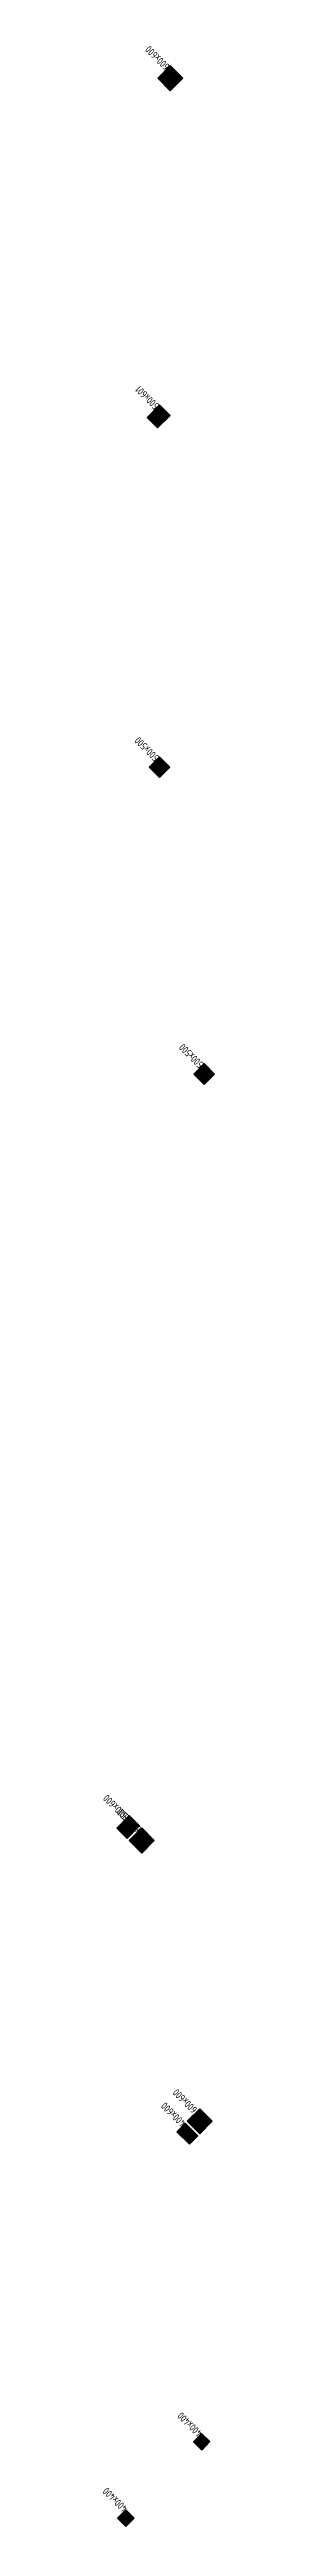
# Model space of a CAD drawing. Extents: x 517653049 to 520131079, y 3499157826 to 3500888201.
# Drawn here: x 518857644 to 518861317, y 3499924784 to 3500008666 of the extents above; entities that cross this region are included whole.
import ezdxf

# ---------------------------------------------------------------- set-up
doc = ezdxf.new("R2010")
doc.units = 0
doc.header["$LTSCALE"] = 500
doc.layers.get('0').update_dxf_attribs({"linetype": 'CONTINUOUS'})
doc.layers.add('C-XREF-SLCT', color=7, linetype='CONTINUOUS', plot=False)
doc.layers.add('S_COLU', color=2, linetype='CONTINUOUS')
doc.layers.add('S_COLU_HACH', color=15, linetype='CONTINUOUS')
doc.layers.add('尺寸标注-柱', color=3, linetype='CONTINUOUS', lineweight=18, plot=False)
doc.styles.add('Acs', font='Stfangso_0.ttf', dxfattribs={"width": 0.7})
doc.styles.add('样式 1_yjk_yjk', font='yjkeng.shx', dxfattribs={"width": 0.7, "bigfont": 'yjkchn.shx'})
doc.styles.add('样式 1_yjk_yjk_yjk', font='yjkeng.shx', dxfattribs={"width": 0.7, "bigfont": 'yjkchn.shx'})

msp = doc.modelspace()

# ---------------------------------------------------------------- texts
at = {"layer": '尺寸标注-柱', "linetype": 'Continuous', "width": 0.7}
for s, style, p in [('600x600', '样式 1_yjk_yjk', (518859809, 3500008121)), ('500x601', '样式 1_yjk_yjk', (518859452, 3499996630)), ('500x500', '样式 1_yjk_yjk', (518859449, 3499984715)), ('500x500', '样式 1_yjk_yjk', (518860962, 3499974325)), ('500x600', '样式 1_yjk_yjk', (518858381, 3499948897)), ('600x600', '样式 1_yjk_yjk_yjk', (518858841, 3499948439)), ('600x600', '样式 1_yjk_yjk_yjk', (518860746, 3499938929)), ('400x600', '样式 1_yjk_yjk', (518860353, 3499938473)), ('400x400', '样式 1_yjk_yjk', (518860913, 3499927973)), ('400x400', '样式 1_yjk_yjk', (518858374, 3499925421))]:
    msp.add_text(s, height=250, rotation=135.15729, dxfattribs=dict(at, style=style)).set_placement(p)

# ---------------------------------------------------------------- blocks, each defined once
blk = doc.blocks.new('AcsAcadShareArea')
for points in [[(0, 0), (118900, 0), (118900, 85000), (0, 85000)], [(0, 0), (6892.9, 0), (6892.9, 2699.2), (0, 2699.2)], [(6892.9, 0), (28409.4, 0), (28409.4, 2708.4), (6892.9, 2708.4)], [(0, 733), (0, 733), (0, 0), (0, 0)]]:
    blk.add_lwpolyline(points, close=True)
at = {"insert": (596.8, 1991.4), "char_height": 1000, "width": 6073.9, "attachment_point": 1, "style": 'Acs'}
blk.add_mtext('唯一编号：', dxfattribs=at)
at = {"style": 'Acs', "width": 0.8}
blk.add_attdef('唯一编号', (7537.4, 860.8), '', height=1000, dxfattribs=at)

# ---------------------------------------------------------------- hatches: boundary and pattern name
at = {"layer": 'S_COLU_HACH'}
h = msp.add_hatch(color=256, dxfattribs=at)
h.dxf.hatch_style = 1
h.paths.add_polyline_path([(518859811, 3500007273), (518859386, 3500007696), (518859809, 3500008121), (518860234, 3500007698)])
h = msp.add_hatch(color=256, dxfattribs=at)
h.dxf.hatch_style = 1
h.paths.add_polyline_path([(518859383, 3499995852), (518859028, 3499996204), (518859452, 3499996630), (518859806, 3499996277)])
h = msp.add_hatch(color=256, dxfattribs=at)
h.dxf.hatch_style = 1
h.paths.add_polyline_path([(518859451, 3499984008), (518859096, 3499984360), (518859449, 3499984715), (518859803, 3499984362)])
h = msp.add_hatch(color=256, dxfattribs=at)
h.dxf.hatch_style = 1
h.paths.add_polyline_path([(518860964, 3499973617), (518860610, 3499973970), (518860962, 3499974325), (518861317, 3499973972)])
h = msp.add_hatch(color=256, dxfattribs=at)
h.dxf.hatch_style = 1
h.paths.add_polyline_path([(518858347, 3499948084), (518857993, 3499948436), (518858416, 3499948862), (518858771, 3499948509)])
h = msp.add_hatch(color=256, dxfattribs=at)
h.dxf.hatch_style = 1
h.paths.add_polyline_path([(518858844, 3499947590), (518858418, 3499948013), (518858841, 3499948439), (518859267, 3499948015)])
h = msp.add_hatch(color=256, dxfattribs=at)
h.dxf.hatch_style = 1
h.paths.add_polyline_path([(518860462, 3499937730), (518860036, 3499938153), (518860318, 3499938437), (518860744, 3499938014)])
h = msp.add_hatch(color=256, dxfattribs=at)
h.dxf.hatch_style = 1
h.paths.add_polyline_path([(518860814, 3499938085), (518860389, 3499938508), (518860812, 3499938933), (518861237, 3499938510)])
h = msp.add_hatch(color=256, dxfattribs=at)
h.dxf.hatch_style = 1
h.paths.add_polyline_path([(518860879, 3499927372), (518860596, 3499927654), (518860878, 3499927938), (518861161, 3499927656)])
h = msp.add_hatch(color=256, dxfattribs=at)
h.dxf.hatch_style = 1
h.paths.add_polyline_path([(518858305, 3499924784), (518858022, 3499925066), (518858304, 3499925350), (518858587, 3499925068)])

# ---------------------------------------------------------------- linework, layer by layer
at = {"layer": 'S_COLU'}
for points in [[(518859811, 3500007273), (518859386, 3500007696), (518859809, 3500008121), (518860234, 3500007698)], [(518859383, 3499995852), (518859028, 3499996204), (518859452, 3499996630), (518859806, 3499996277)], [(518859451, 3499984008), (518859096, 3499984360), (518859449, 3499984715), (518859803, 3499984362)], [(518860964, 3499973617), (518860610, 3499973970), (518860962, 3499974325), (518861317, 3499973972)], [(518858347, 3499948084), (518857993, 3499948436), (518858416, 3499948862), (518858771, 3499948509)], [(518858844, 3499947590), (518858418, 3499948013), (518858841, 3499948439), (518859267, 3499948015)], [(518860462, 3499937730), (518860036, 3499938153), (518860318, 3499938437), (518860744, 3499938014)], [(518860814, 3499938085), (518860389, 3499938508), (518860812, 3499938933), (518861237, 3499938510)], [(518860879, 3499927372), (518860596, 3499927654), (518860878, 3499927938), (518861161, 3499927656)], [(518858305, 3499924784), (518858022, 3499925066), (518858304, 3499925350), (518858587, 3499925068)]]:
    msp.add_lwpolyline(points, close=True, dxfattribs=at)

# ---------------------------------------------------------------- block references
at = {"layer": 'C-XREF-SLCT', "xscale": 20, "yscale": 20, "zscale": 20}
msp.add_blockref('AcsAcadShareArea', (517753079, 3499188201), dxfattribs=at).add_auto_attribs({'唯一编号': 'colu'})

msp.set_redraw_order([(e.dxf.handle, doc.entitydb.next_handle()) for e in msp.query("TEXT MTEXT ATTDEF DIMENSION ARC_DIMENSION")])  # texts and dimensions are drawn at this point

doc.saveas('drawing.dxf')
